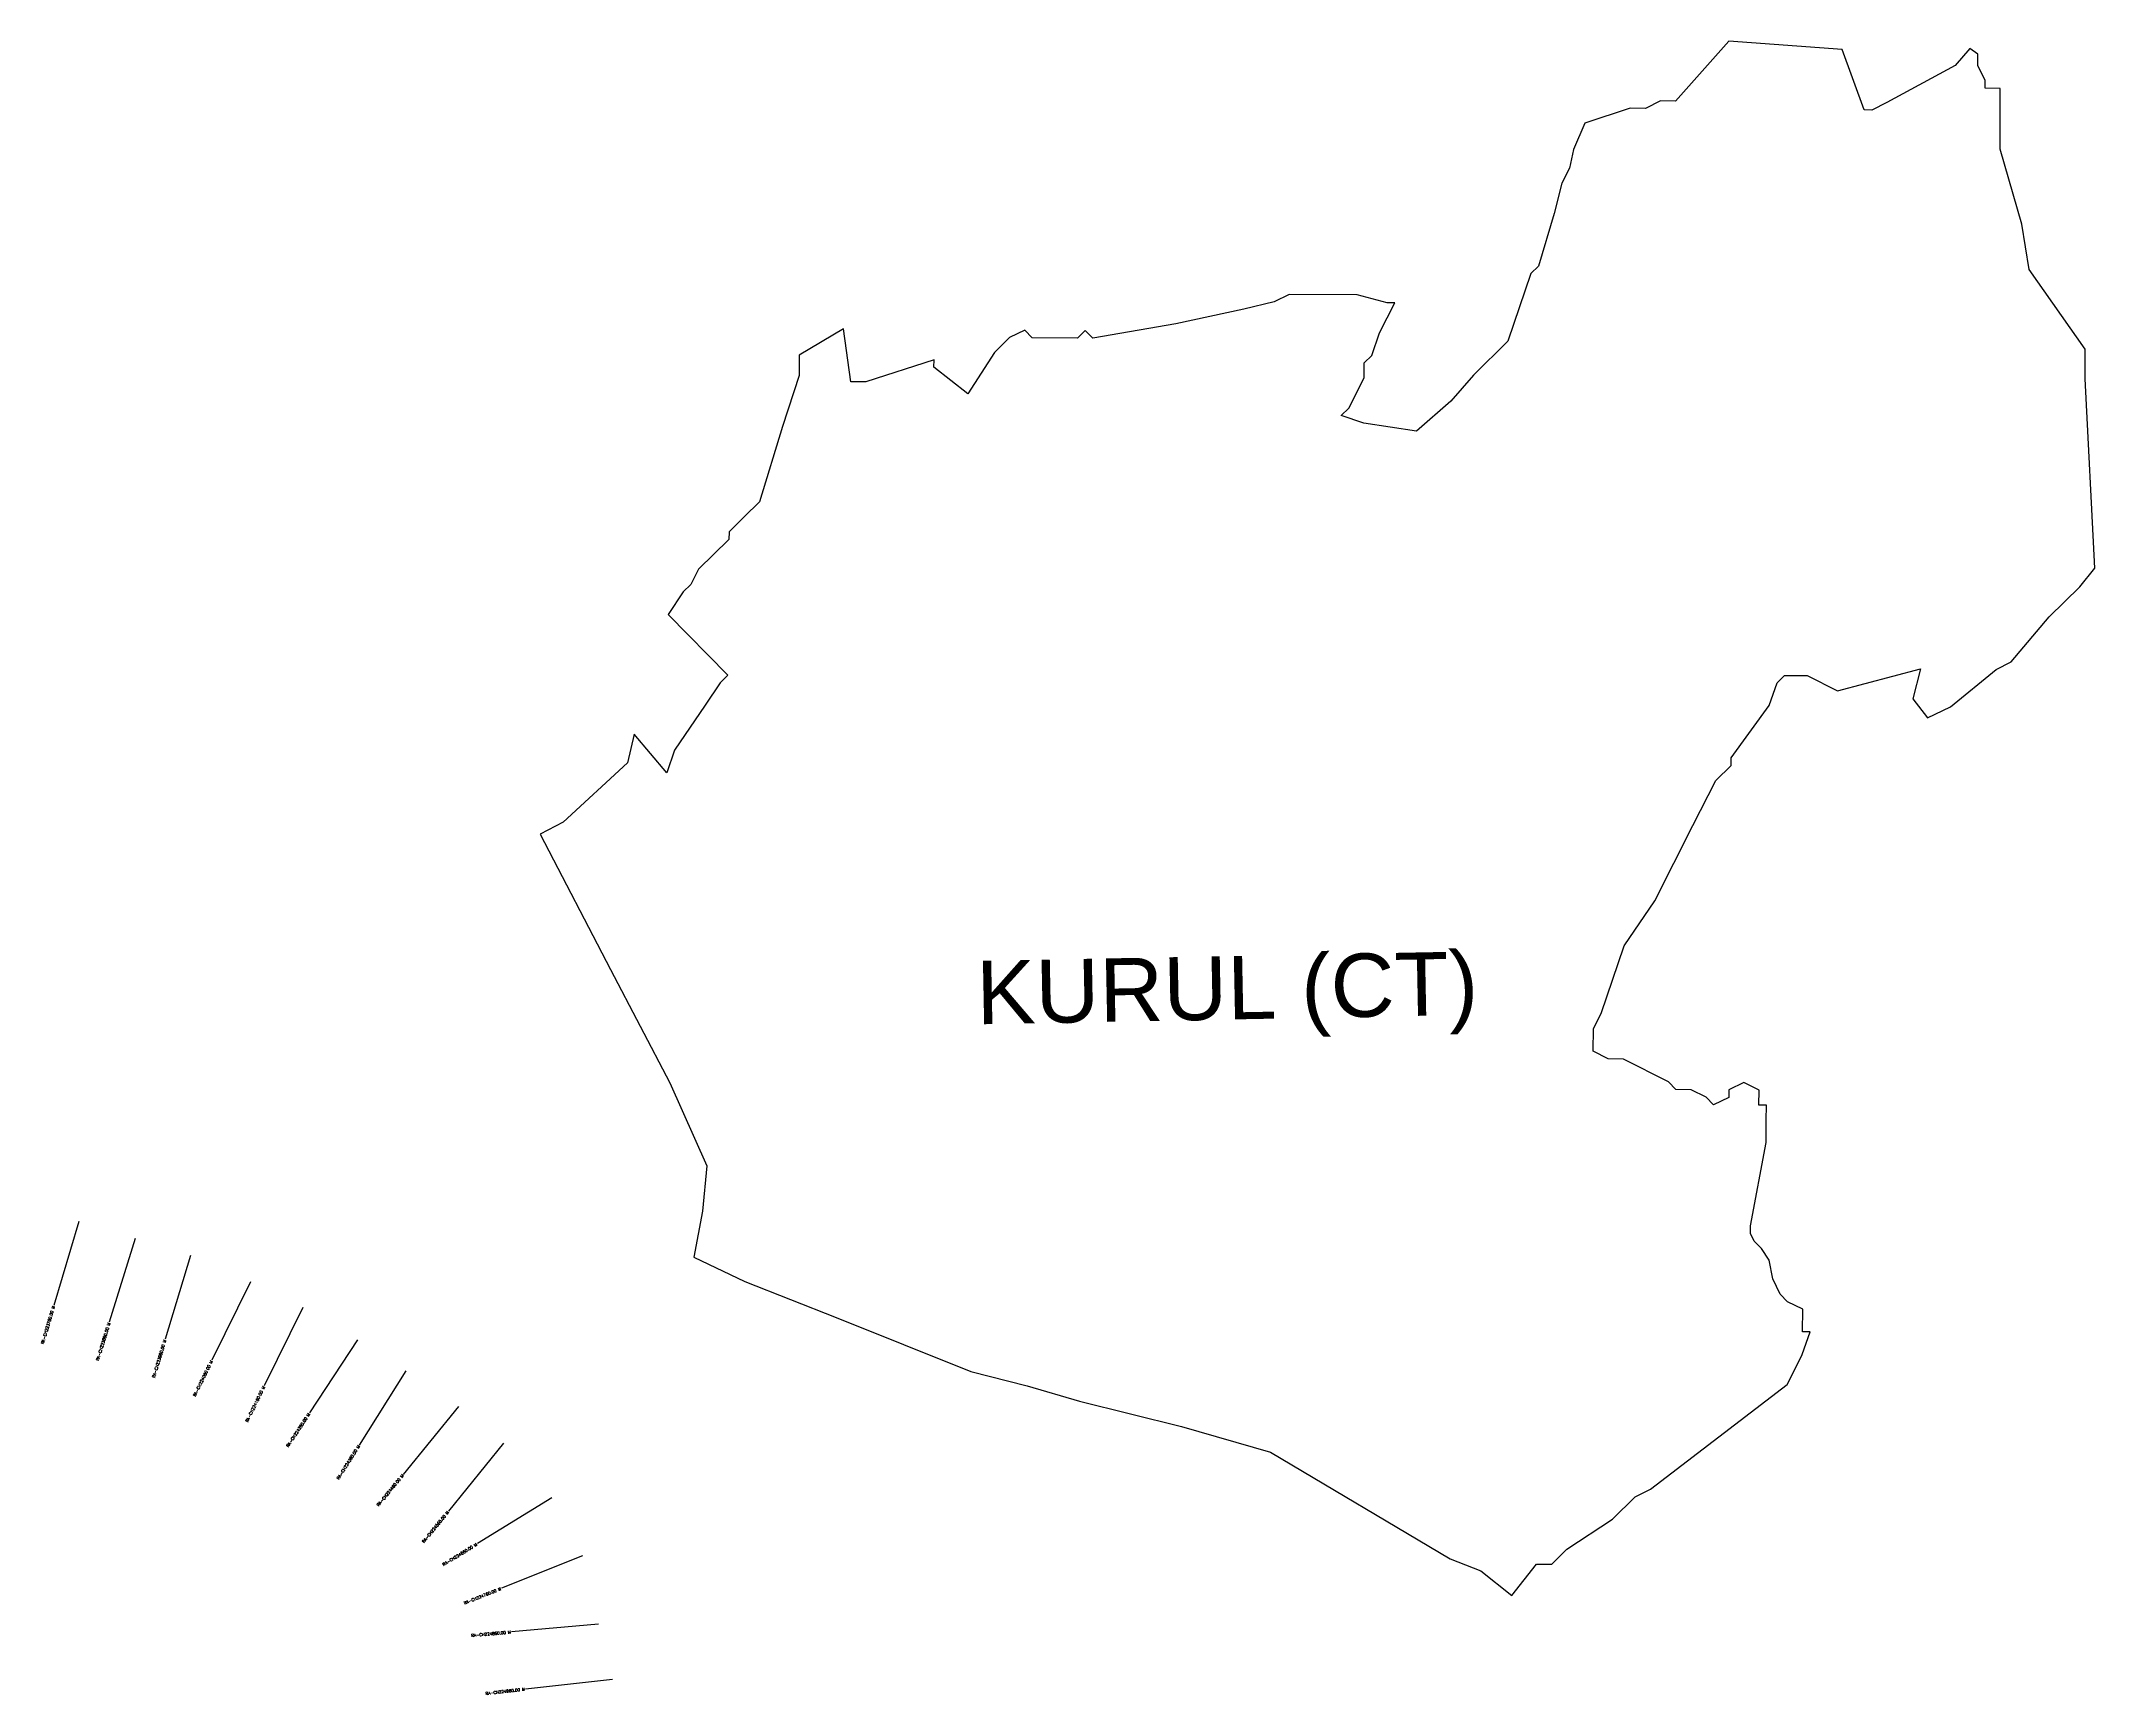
# Model space of a CAD drawing. Header units: metres. Extents: x 274575 to 279396, y 2061411 to 2064248.
# Drawn here: x 275874 to 279396, y 2061411 to 2064248 of the extents above; entities that cross this region are included whole.
import ezdxf
from ezdxf.enums import TextEntityAlignment as Align

# ---------------------------------------------------------------- set-up
doc = ezdxf.new("R2010")
doc.units = ezdxf.units.M
doc.header["$MEASUREMENT"] = 0
for name, color, linetype in [('CS', 134, 'Continuous'), ('CSMark', 6, 'Continuous'), ('VILLAGE BOUNDRY', 10, 'Continuous'), ('VILLAGE NAME', 250, 'Continuous')]:
    doc.layers.add(name, color=color, linetype=linetype)
doc.styles.get("Standard").update_dxf_attribs({"font": 'simplex.shx'})

msp = doc.modelspace()

# ---------------------------------------------------------------- linework, layer by layer
at = {"layer": 'CS'}
for p, q in [((275938.4, 2062222.7), (275895.6, 2062078.9)), ((276034.8, 2062193.5), (275990.6, 2062050.1)), ((276130.1, 2062164.5), (276086.6, 2062020.9)), ((276232.6, 2062119.6), (276166.6, 2061984.9)), ((276322.4, 2062075.6), (276256.4, 2061940.9)), ((276416.2, 2062019.8), (276333.9, 2061894.4)), ((276499, 2061966.5), (276419.3, 2061839.4)), ((276589.4, 2061905.5), (276494.8, 2061789.1)), ((276667, 2061842.4), (276572.4, 2061726)), ((276749.6, 2061748.8), (276621.9, 2061670.2)), ((276802.4, 2061649.6), (276663.2, 2061593.6)), ((276829.7, 2061531.9), (276680.3, 2061518.7)), ((276853.6, 2061437.3), (276704.6, 2061420.7))]:
    msp.add_line(p, q, dxfattribs=at)
at = {"layer": 'VILLAGE BOUNDRY'}
msp.add_lwpolyline([(279317.7, 2063260.1), (279343.8, 2063285.8), (279369.9, 2063311.5), (279396, 2063343.6), (279379.3, 2063668.7), (279379.3, 2063719.2), (279283.2, 2063855.8), (279270.8, 2063933.5), (279233.7, 2064062.2), (279233.7, 2064166.8), (279207.8, 2064167), (279207.9, 2064180), (279195.2, 2064205.9), (279195.3, 2064225.3), (279181.2, 2064235.1), (279156.3, 2064206.2), (279039.4, 2064142.4), (279013.4, 2064129.6), (279000.5, 2064129.7), (278962.4, 2064233.5), (278768.3, 2064247.9), (278676.9, 2064145), (278651.1, 2064145.2), (278625.1, 2064132.4), (278599.2, 2064132.6), (278521.3, 2064107.3), (278501.6, 2064062.1), (278494.8, 2064029.8), (278481.7, 2064004), (278468.4, 2063952.3), (278441.9, 2063861.9), (278428.8, 2063849.1), (278389.2, 2063732.9), (278330.5, 2063675), (278291.3, 2063630), (278232.7, 2063578.7), (278142.2, 2063592.3), (278103.4, 2063605.5), (278116.5, 2063618.3), (278142.7, 2063669.9), (278142.9, 2063695.8), (278156, 2063708.7), (278169.2, 2063747.4), (278195.5, 2063799.1), (278182.5, 2063799.1), (278130.8, 2063812.4), (278014.3, 2063813.2), (277988.3, 2063800.5), (277936.5, 2063788), (277819.8, 2063762.9), (277677.2, 2063738), (277664.4, 2063751.1), (277651.3, 2063738.2), (277573.6, 2063738.8), (277560.8, 2063751.8), (277534.8, 2063739.1), (277508.8, 2063713.4), (277462.9, 2063642.5), (277405, 2063688.3), (277405.1, 2063701.2), (277288.3, 2063663.2), (277262.6, 2063663.4), (277250.1, 2063754.1), (277173.7, 2063709), (277173.7, 2063674.3), (277145.4, 2063586.6), (277105.6, 2063457.4), (277079.5, 2063431.7), (277053.5, 2063406), (277053.4, 2063393.1), (277001.2, 2063341.7), (276988.1, 2063315.9), (276975, 2063303.1), (276948.9, 2063264.4), (277051.7, 2063160.1), (277038.6, 2063147.2), (277012.5, 2063108.6), (276960.1, 2063031.3), (276946.9, 2062992.6), (276890.6, 2063058.9), (276879.5, 2063009.9), (276768.8, 2062907.7), (276729.7, 2062887.3), (276850.4, 2062655.3), (276951.9, 2062460.7), (277015.2, 2062318.2), (277008, 2062240.8), (276992.9, 2062161.8), (277080.4, 2062120), (277237.4, 2062057.9), (277468.3, 2061965.4), (277564.6, 2061941.2), (277654.6, 2061914.6), (277829.3, 2061871.3), (277982.2, 2061827.4), (278290.3, 2061643.9), (278342.6, 2061623.3), (278395.8, 2061581.2), (278438.6, 2061635.2), (278464.5, 2061635.2), (278490.5, 2061660.9), (278568.6, 2061712.2), (278607.7, 2061750.7), (278633.7, 2061763.4), (278868, 2061943), (278881.1, 2061968.8), (278894.2, 2061994.6), (278907.5, 2062033.4), (278894.5, 2062033.4), (278894.8, 2062072.2), (278869, 2062085.3), (278856.2, 2062098.4), (278843.4, 2062124.4), (278837.2, 2062156.8), (278824.4, 2062176.3), (278811.5, 2062189.3), (278805.1, 2062202.3), (278805.3, 2062215.3), (278832.4, 2062358.3), (278832.4, 2062396.3), (278832.6, 2062422.2), (278819.7, 2062422.3), (278819.9, 2062448.2), (278794.1, 2062461.3), (278768.1, 2062448.6), (278768, 2062435.6), (278742.1, 2062422.9), (278729.2, 2062435.9), (278703.4, 2062449), (278677.5, 2062449.2), (278664.7, 2062462.2), (278587.3, 2062501.6), (278561.4, 2062501.8), (278535.6, 2062515), (278535.9, 2062553.8), (278549, 2062579.6), (278588.7, 2062695.8), (278641, 2062773.1), (278706.7, 2062902.1), (278746.1, 2062979.5), (278772.2, 2063005.1), (278772.3, 2063018.1), (278837.6, 2063108.2), (278850.9, 2063147), (278863.9, 2063159.8), (278902.7, 2063159.5), (278954.4, 2063133.3), (279097, 2063171.1), (279083.7, 2063119.4), (279109, 2063086.8), (279148.3, 2063105.9), (279226.4, 2063170.1), (279252.4, 2063182.9)], close=True, dxfattribs=at)

# ---------------------------------------------------------------- texts
at = {"layer": 'CSMark'}
for s, rotation, p in [('RA-CH223760.00 M', 73.4144, (275895.3, 2062078)), ('RA-CH223860.00 M', 72.8916, (275990.4, 2062049.2)), ('RA-CH223960.00 M', 73.1412, (276086.3, 2062019.9)), ('RA-CH224060.00 M', 63.897, (276166.2, 2061984)), ('RA-CH224160.00 M', 63.897, (276256, 2061940)), ('RA-CH224260.00 M', 56.7272, (276333.4, 2061893.5)), ('RA-CH224360.00 M', 57.8905, (276418.8, 2061838.6)), ('RA-CH224460.00 M', 50.8995, (276494.1, 2061788.3)), ('RA-CH224560.00 M', 50.8995, (276571.7, 2061725.2)), ('RA-CH224660.00 M', 31.6227, (276621, 2061669.6)), ('RA-CH224760.00 M', 21.9164, (276662.3, 2061593.3)), ('RA-CH224860.00 M', 5.0663, (276679.3, 2061518.6)), ('RA-CH224960.00 M', 6.3431, (276703.6, 2061420.6))]:
    msp.add_text(s, height=5, rotation=rotation, dxfattribs=at).set_placement(p, align=Align.MIDDLE_RIGHT)
at = {"layer": 'VILLAGE NAME', "insert": (277476.5, 2062669.8), "char_height": 108.748, "attachment_point": 1, "rotation": 1.1028}
msp.add_mtext_dynamic_manual_height_columns('{\\fArial|b0|i0|c0|p34;KURUL (CT)}', width=1031.482, gutter_width=543.7, heights=[0], dxfattribs=at)

doc.saveas('drawing.dxf')
